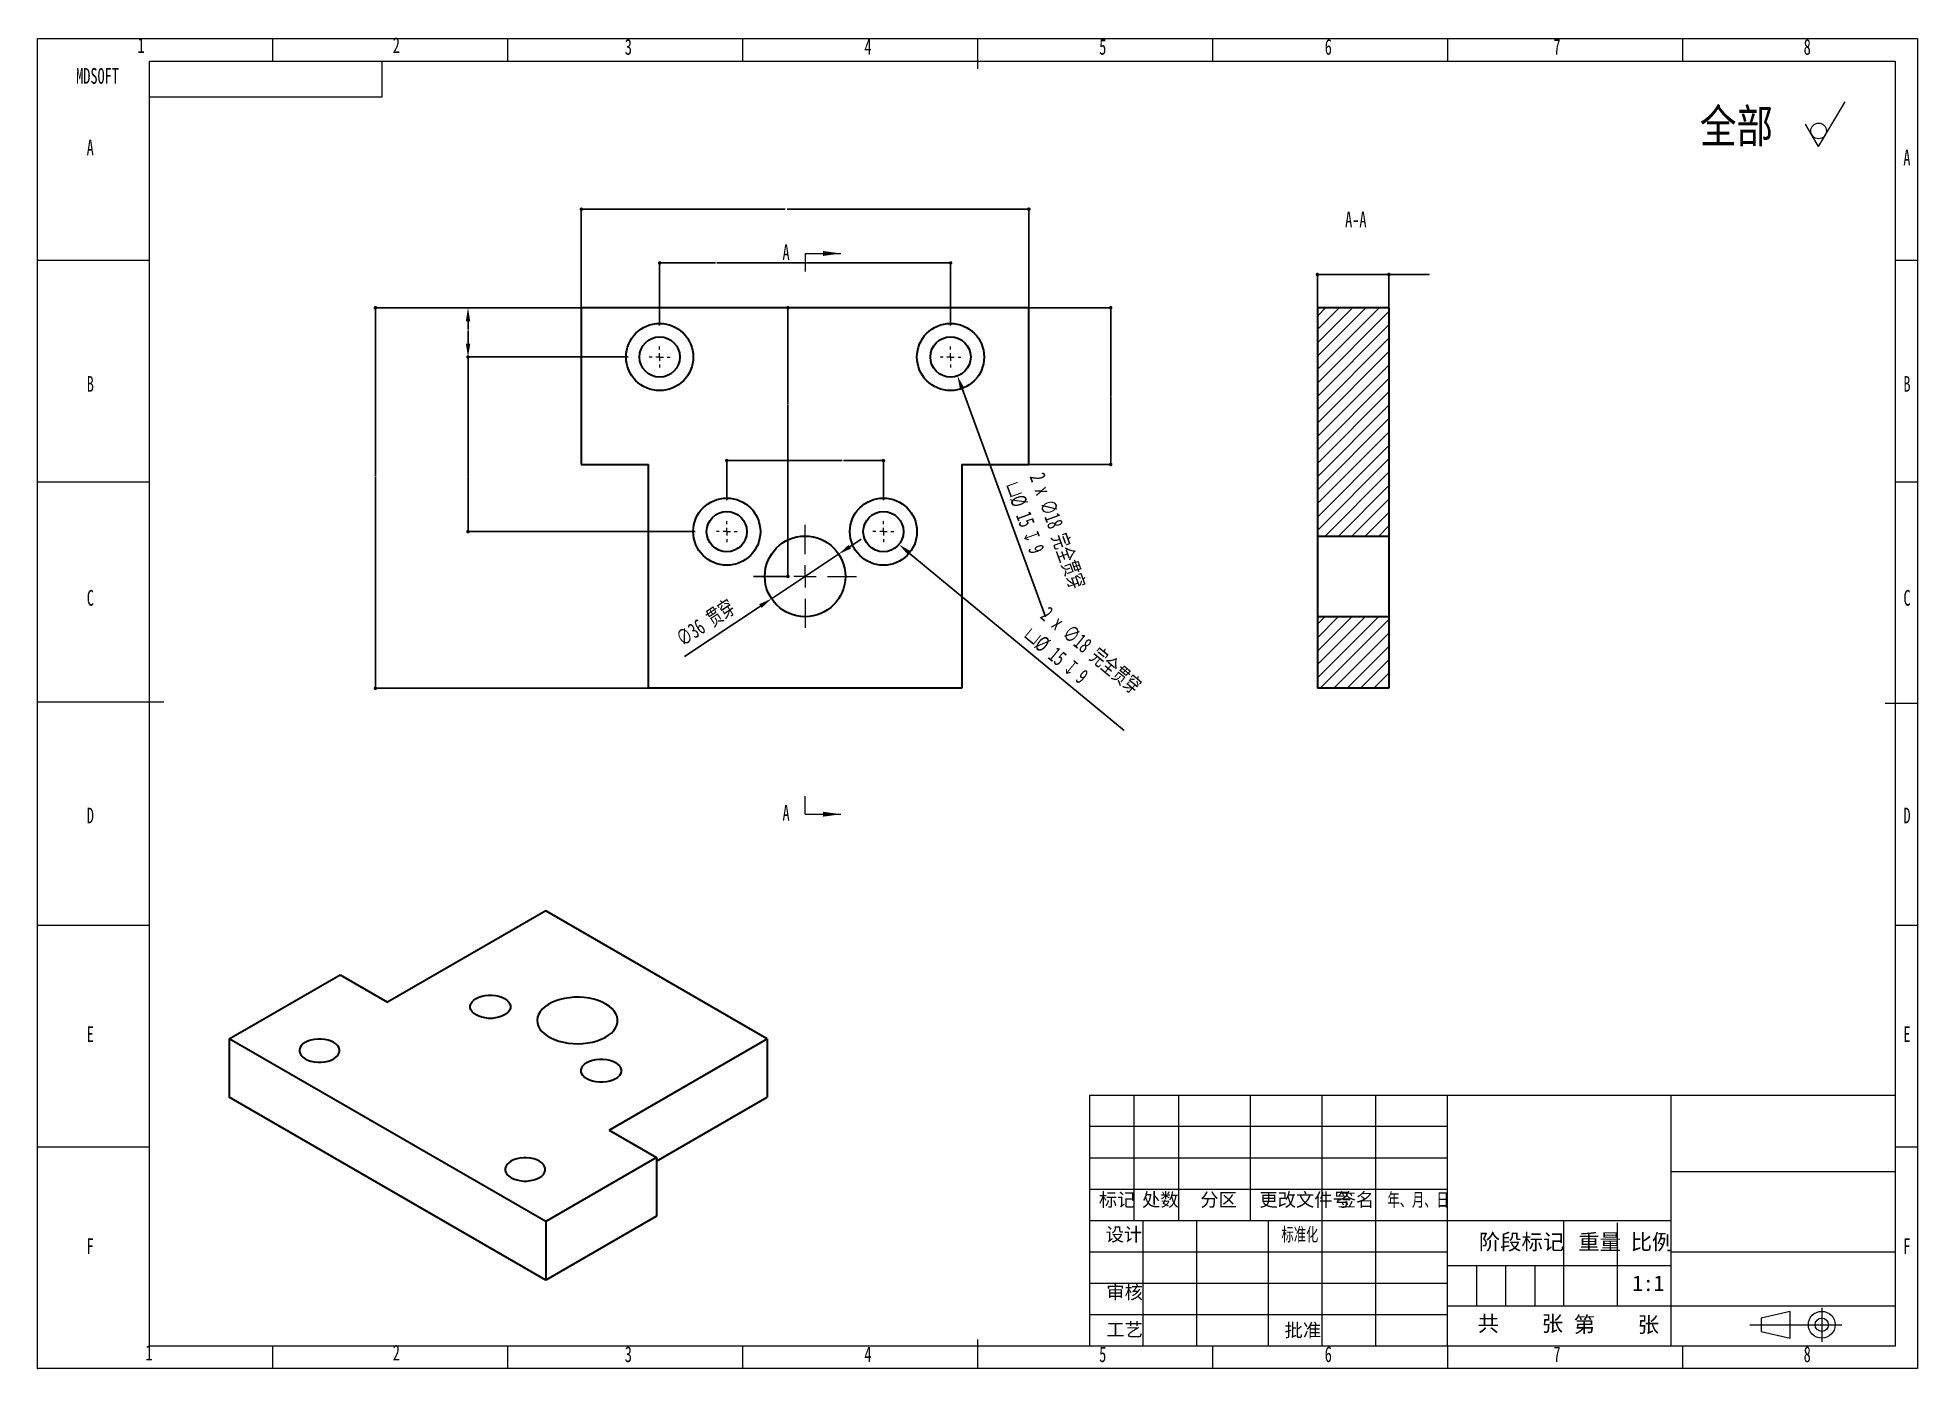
# Model space of a CAD drawing. Header units: millimetres. Extents: x -4 to 1692, y -357 to 300.
# Drawn here: x 1271.8 to 1691.8, y 2.5 to 299.7 of the extents above; entities that cross this region are included whole.
import ezdxf

# ---------------------------------------------------------------- set-up
doc = ezdxf.new("R2010")
doc.units = ezdxf.units.MM
doc.header["$PDSIZE"] = -1
doc.layers.add('图形符号', color=7, linetype='Continuous', lineweight=15)
doc.styles.add('SLDTEXTSTYLE1', font='', dxfattribs={"width": 0.67})
doc.styles.add('SLDTEXTSTYLE2', font='', dxfattribs={"width": 0.8, "bigfont": 'bigfont'})
doc.styles.add('SLDTEXTSTYLE3', font='', dxfattribs={"width": 0.67})
doc.styles.add('SLDTEXTSTYLE4', font='', dxfattribs={"bigfont": 'bigfont'})
doc.styles.add('SLDTEXTSTYLE5', font='')
doc.styles.get("Standard").update_dxf_attribs({"font": ''})
doc.styles.get('SLDTEXTSTYLE1').set_extended_font_data('仿宋_GB2312')
doc.styles.get('SLDTEXTSTYLE2').set_extended_font_data('仿宋_GB2312')
doc.styles.get('SLDTEXTSTYLE3').set_extended_font_data('仿宋_GB2312')
doc.styles.get('SLDTEXTSTYLE4').set_extended_font_data('仿宋_GB2312')
doc.styles.get('SLDTEXTSTYLE5').set_extended_font_data('仿宋_GB2312')
doc.styles.get('Standard').set_extended_font_data('仿宋_GB2312')
doc.dimstyles.new('SLDDIMSTYLE0', dxfattribs={"dimtxt": 0.18, "dimasz": 0.8, "dimexe": 0, "dimexo": 0.0625, "dimgap": 0, "dimtad": 0, "dimtih": 1, "dimtoh": 1, "dimdec": 0, "dimrnd": 1e-09, "dimzin": 0, "dimdsep": 46, "dimtxsty": 'Standard', "dimblk1": 'DOT', "dimblk2": 'DOT', "dimsah": 1, "dimcen": 0.09, "dimadec": 0, "dimazin": 0, "dimtfac": 0.8, "dimtdec": 0, "dimtofl": 0, "dimtmove": 0, "dimatfit": 3, "dimldrblk": 'DOT', "dimfxl": 1, "dimfrac": 2, "dimtolj": 1, "dimtzin": 0, "dimarcsym": 0})
doc.dimstyles.new('SLDDIMSTYLE1', dxfattribs={"dimtxt": 0.18, "dimasz": 3, "dimexe": 0, "dimexo": 0.0625, "dimgap": 0, "dimtad": 0, "dimtih": 1, "dimtoh": 1, "dimdec": 0, "dimrnd": 1e-09, "dimzin": 0, "dimdsep": 46, "dimtxsty": 'Standard', "dimsah": 1, "dimcen": 0.09, "dimadec": 0, "dimazin": 0, "dimtfac": 3, "dimtdec": 0, "dimtofl": 0, "dimtmove": 0, "dimatfit": 3, "dimfxl": 1, "dimfrac": 2, "dimtolj": 1, "dimtzin": 0, "dimarcsym": 0})
doc.dimstyles.new('SLDDIMSTYLE2', dxfattribs={"dimtxt": 3.5, "dimasz": 3, "dimexe": 0, "dimexo": 0.0625, "dimgap": 0.875, "dimtad": 2, "dimlfac": 2, "dimrnd": 1e-09, "dimzin": 12, "dimdsep": 46, "dimtxsty": 'SLDTEXTSTYLE1', "dimsah": 1, "dimcen": 0.09, "dimadec": 0, "dimazin": 3, "dimtfac": 1, "dimtdec": 3, "dimtofl": 0, "dimtmove": 0, "dimatfit": 3, "dimfxl": 1, "dimfrac": 2, "dimtolj": 1, "dimtzin": 12, "dimarcsym": 0})
doc.dimstyles.new('SLDDIMSTYLE3', dxfattribs={"dimtxt": 3.5, "dimasz": 3, "dimexe": 0, "dimexo": 0.0625, "dimgap": 0.875, "dimtad": 2, "dimlfac": 2, "dimrnd": 1e-09, "dimzin": 12, "dimdsep": 46, "dimtxsty": 'SLDTEXTSTYLE1', "dimsah": 1, "dimcen": 0.09, "dimadec": 0, "dimazin": 3, "dimtfac": 1, "dimtdec": 3, "dimtmove": 0, "dimatfit": 0, "dimfxl": 1, "dimfrac": 2, "dimtolj": 1, "dimtzin": 12, "dimarcsym": 0})
pattern_1 = [(45, (1271.7797, 2.5101), (-1.496709, 1.496709), [])]

msp = doc.modelspace()

# ---------------------------------------------------------------- texts
at = {"color": 7, "linetype": 'Continuous', "lineweight": 0}
for s, insert, char_height, attachment_point, style in [('1', (1294.1094889, 299.7725675), 3.5, 1, 'SLDTEXTSTYLE3'), ('2', (1351.1296696, 299.7725675), 3.5, 1, 'SLDTEXTSTYLE3'), ('3', (1402.9756459, 299.4155675), 3.5, 1, 'SLDTEXTSTYLE3'), ('4', (1456.5066341, 299.4197923), 3.5, 1, 'SLDTEXTSTYLE3'), ('5', (1508.9690749, 299.4155675), 3.5, 1, 'SLDTEXTSTYLE3'), ('6', (1559.3573544, 299.4197923), 3.5, 1, 'SLDTEXTSTYLE3'), ('7', (1610.4582303, 299.4197923), 3.5, 1, 'SLDTEXTSTYLE3'), ('8', (1666.3680654, 299.4113426), 3.5, 1, 'SLDTEXTSTYLE3'), ('MDSOFT', (1280.3903599, 292.9299575), 3.5, 1, 'SLDTEXTSTYLE3'), ('全部', (1643.1630897, 283.7203546), 7.5, 1, 'SLDTEXTSTYLE2'), ('A', (1282.7422417, 276.9555041), 3.5, 1, 'SLDTEXTSTYLE3'), ('A', (1688.6347938, 274.6832834), 3.5, 1, 'SLDTEXTSTYLE3'), ('A-A', (1566.3067961, 260.884939), 3.5, 2, 'SLDTEXTSTYLE3'), ('B', (1282.7591411, 224.1329284), 3.5, 1, 'SLDTEXTSTYLE3'), ('B', (1688.6516932, 224.1329284), 3.5, 1, 'SLDTEXTSTYLE3'), ('C', (1282.7675908, 176.3583012), 3.5, 1, 'SLDTEXTSTYLE3'), ('C', (1688.6601429, 176.3583012), 3.5, 1, 'SLDTEXTSTYLE3'), ('D', (1282.7675908, 127.740816), 3.5, 1, 'SLDTEXTSTYLE3'), ('D', (1688.6601429, 127.740816), 3.5, 1, 'SLDTEXTSTYLE3'), ('E', (1282.763366, 78.8909639), 3.5, 1, 'SLDTEXTSTYLE3'), ('E', (1688.6559181, 78.8909639), 3.5, 1, 'SLDTEXTSTYLE3'), ('标记', (1508.9040907, 41.6801304), 3, 1, 'SLDTEXTSTYLE4'), ('处数', (1518.5582937, 41.6801304), 3, 1, 'SLDTEXTSTYLE4'), ('分区', (1531.5549668, 41.6801304), 3, 1, 'SLDTEXTSTYLE4'), (' 更改文件号', (1542.7117159, 41.6801304), 3, 1, 'SLDTEXTSTYLE4'), ('签名', (1562.2379695, 41.6801304), 3, 1, 'SLDTEXTSTYLE4'), ('年、月、日', (1573.3780679, 41.6801304), 3, 1, 'SLDTEXTSTYLE1'), ('设计', (1510.4054635, 33.9315457), 3, 1, 'SLDTEXTSTYLE4'), ('标准化', (1549.6978092, 33.9315457), 3, 1, 'SLDTEXTSTYLE1'), ('F', (1282.7506914, 31.5514397), 3.5, 1, 'SLDTEXTSTYLE3'), ('阶段标记', (1593.7831099, 32.5060782), 3.5, 1, 'SLDTEXTSTYLE4'), ('重量', (1616.0122258, 32.5060782), 3.5, 1, 'SLDTEXTSTYLE4'), ('比例', (1627.7184615, 32.5060782), 3.5, 1, 'SLDTEXTSTYLE4'), ('F', (1688.6432435, 31.5514397), 3.5, 1, 'SLDTEXTSTYLE3'), ('审核', (1510.5554632, 21.0136755), 3, 1, 'SLDTEXTSTYLE4'), ('1:1', (1631.6448529, 23.2719269), 3.5, 2, 'SLDTEXTSTYLE5'), ('工艺', (1510.5679632, 12.6847168), 3, 1, 'SLDTEXTSTYLE4'), ('批准', (1550.3736425, 12.5361072), 3, 1, 'SLDTEXTSTYLE4'), ('共    张', (1593.5428683, 14.2868893), 3.5, 1, 'SLDTEXTSTYLE4'), ('第    张', (1614.9886614, 14.0567146), 3.5, 1, 'SLDTEXTSTYLE4'), ('1', (1295.8679003, 7.7725675), 3.5, 1, 'SLDTEXTSTYLE3'), ('2', (1351.1296696, 7.7725675), 3.5, 1, 'SLDTEXTSTYLE3'), ('3', (1402.9756459, 7.4155675), 3.5, 1, 'SLDTEXTSTYLE3'), ('4', (1456.5066341, 7.4155675), 3.5, 1, 'SLDTEXTSTYLE3'), ('5', (1508.9690749, 7.4155675), 3.5, 1, 'SLDTEXTSTYLE3'), ('6', (1559.3573544, 7.4197923), 3.5, 1, 'SLDTEXTSTYLE3'), ('7', (1610.4582303, 7.4197923), 3.5, 1, 'SLDTEXTSTYLE3'), ('8', (1666.3680654, 7.4197923), 3.5, 1, 'SLDTEXTSTYLE3')]:
    msp.add_mtext(s, dxfattribs=dict(at, insert=insert, char_height=char_height, attachment_point=attachment_point, style=style))
at = {"color": 7, "linetype": 'Continuous', "char_height": 3.5, "attachment_point": 1, "style": 'SLDTEXTSTYLE3'}
for insert in [(1438.2136673, 253.553631), (1438.2136673, 128.3136)]:
    msp.add_mtext('A', dxfattribs=dict(at, insert=insert))

# ---------------------------------------------------------------- blocks, each defined once
blk = doc.blocks.new('SW_SFSYMBOL_0')
at = {"color": 0, "linetype": 'Continuous', "lineweight": 0}
for q in [(5.8989, 6.4995), (-2.94945, 1.49975)]:
    blk.add_line((0, -3.5), q, dxfattribs=at)
blk.add_circle((0, 0), 1.75, dxfattribs=at)
blk = doc.blocks.new('_DOT')
at = {"color": 0, "linetype": 'ByBlock', "lineweight": -2}
blk.add_line((-0.5, 0), (-1, 0), dxfattribs=at)
at = {"color": 0, "linetype": 'ByBlock', "const_width": 0.5}
blk.add_lwpolyline([(-0.25, 0, 1), (0.25, 0, 1)], format="xyb", close=True, dxfattribs=at)
blk = doc.blocks.new('*D51')
at = {"color": 0, "linetype": 'Continuous', "lineweight": -2, "transparency": 16777216}
for p, q in [((1393.26, 239.46), (1393.26, 261.4)), ((1394.06, 261.4), (1438.84, 261.4)), ((1492.46, 261.4), (1439.26, 261.4)), ((1493.26, 239.46), (1493.26, 261.4))]:
    blk.add_line(p, q, dxfattribs=at)
at = {"layer": 'Defpoints', "color": 0, "linetype": 'Continuous', "transparency": 16777216}
for p in [(1493.26, 261.4), (1393.26, 239.4), (1493.26, 239.4)]:
    blk.add_point(p, dxfattribs=at)
at = {"color": 0, "linetype": 'Continuous', "lineweight": -2, "transparency": 16777216, "xscale": 0.8, "yscale": 0.8, "zscale": 0.8, "rotation": 180}
blk.add_blockref('_DOT', (1393.26, 261.4), dxfattribs=at)
at = {"color": 0, "linetype": 'Continuous', "lineweight": -2, "transparency": 16777216, "xscale": 0.8, "yscale": 0.8, "zscale": 0.8}
blk.add_blockref('_DOT', (1493.26, 261.4), dxfattribs=at)
at = {"color": 0, "linetype": 'Continuous', "lineweight": 0, "transparency": 16777216, "insert": (1439.05, 261.49), "char_height": 0.18, "attachment_point": 2}
blk.add_mtext('\\A1;100', dxfattribs=at)
blk = doc.blocks.new('*D52')
at = {"color": 0, "linetype": 'Continuous', "lineweight": -2, "transparency": 16777216}
for p, q in [((1410.76, 235.46), (1410.76, 249.4)), ((1411.56, 249.4), (1423.23, 249.4)), ((1474.96, 249.4), (1423.52, 249.4)), ((1475.76, 235.46), (1475.76, 249.4))]:
    blk.add_line(p, q, dxfattribs=at)
at = {"layer": 'Defpoints', "color": 0, "linetype": 'Continuous', "transparency": 16777216}
for p in [(1475.76, 249.4), (1410.76, 235.4), (1475.76, 235.4)]:
    blk.add_point(p, dxfattribs=at)
at = {"color": 0, "linetype": 'Continuous', "lineweight": -2, "transparency": 16777216, "xscale": 0.8, "yscale": 0.8, "zscale": 0.8, "rotation": 180}
blk.add_blockref('_DOT', (1410.76, 249.4), dxfattribs=at)
at = {"color": 0, "linetype": 'Continuous', "lineweight": -2, "transparency": 16777216, "xscale": 0.8, "yscale": 0.8, "zscale": 0.8}
blk.add_blockref('_DOT', (1475.76, 249.4), dxfattribs=at)
at = {"color": 0, "linetype": 'Continuous', "lineweight": 0, "transparency": 16777216, "insert": (1423.37, 249.49), "char_height": 0.18, "attachment_point": 2}
blk.add_mtext('\\A1;65', dxfattribs=at)
blk = doc.blocks.new('*D53')
at = {"color": 0, "linetype": 'Continuous', "lineweight": -2, "transparency": 16777216}
for p, q in [((1393.2, 239.4), (1367.95, 239.4)), ((1367.95, 236.4), (1367.95, 234.53)), ((1367.95, 231.4), (1367.95, 234.35)), ((1403.7, 228.4), (1367.95, 228.4))]:
    blk.add_line(p, q, dxfattribs=at)
at = {"color": 0, "linetype": 'Continuous', "transparency": 16777216}
for points in [[(1367.45, 236.4), (1368.45, 236.4), (1367.95, 239.4)], [(1367.45, 231.4), (1368.45, 231.4), (1367.95, 228.4)]]:
    blk.add_solid(points, dxfattribs=at)
at = {"layer": 'Defpoints', "color": 0, "linetype": 'Continuous', "transparency": 16777216}
for p in [(1367.95, 239.4), (1393.26, 239.4), (1403.76, 228.4)]:
    blk.add_point(p, dxfattribs=at)
at = {"color": 0, "linetype": 'Continuous', "lineweight": 0, "transparency": 16777216, "insert": (1367.95, 234.53), "char_height": 0.18, "attachment_point": 2}
blk.add_mtext('\\A1;11', dxfattribs=at)
blk = doc.blocks.new('*D54')
at = {"color": 0, "linetype": 'Continuous', "lineweight": -2, "transparency": 16777216}
for p, q in [((1403.7, 228.4), (1367.95, 228.4)), ((1367.95, 227.6), (1367.95, 201.78)), ((1367.95, 190.2), (1367.95, 201.6)), ((1418.7, 189.4), (1367.95, 189.4))]:
    blk.add_line(p, q, dxfattribs=at)
at = {"layer": 'Defpoints', "color": 0, "linetype": 'Continuous', "transparency": 16777216}
for p in [(1403.76, 228.4), (1367.95, 189.4), (1418.76, 189.4)]:
    blk.add_point(p, dxfattribs=at)
at = {"color": 0, "linetype": 'Continuous', "lineweight": -2, "transparency": 16777216, "xscale": 0.8, "yscale": 0.8, "zscale": 0.8}
for p, rotation in [((1367.95, 228.4), 90), ((1367.95, 189.4), 270)]:
    blk.add_blockref('_DOT', p, dxfattribs=dict(at, rotation=rotation))
at = {"color": 0, "linetype": 'Continuous', "lineweight": 0, "transparency": 16777216, "insert": (1367.95, 201.78), "char_height": 0.18, "attachment_point": 2}
blk.add_mtext('\\A1;39', dxfattribs=at)
blk = doc.blocks.new('*D55')
at = {"color": 0, "linetype": 'Continuous', "lineweight": -2, "transparency": 16777216}
for p, q in [((1493.32, 239.4), (1511.54, 239.4)), ((1511.54, 238.6), (1511.54, 219.65)), ((1511.54, 205.2), (1511.54, 219.47)), ((1493.32, 204.4), (1511.54, 204.4))]:
    blk.add_line(p, q, dxfattribs=at)
at = {"layer": 'Defpoints', "color": 0, "linetype": 'Continuous', "transparency": 16777216}
for p in [(1493.26, 239.4), (1511.54, 239.4), (1493.26, 204.4)]:
    blk.add_point(p, dxfattribs=at)
at = {"color": 0, "linetype": 'Continuous', "lineweight": -2, "transparency": 16777216, "xscale": 0.8, "yscale": 0.8, "zscale": 0.8}
for p, rotation in [((1511.54, 239.4), 90), ((1511.54, 204.4), 270)]:
    blk.add_blockref('_DOT', p, dxfattribs=dict(at, rotation=rotation))
at = {"color": 0, "linetype": 'Continuous', "lineweight": 0, "transparency": 16777216, "insert": (1511.54, 219.65), "char_height": 0.18, "attachment_point": 2}
blk.add_mtext('\\A1;35', dxfattribs=at)
blk = doc.blocks.new('*D56')
at = {"color": 0, "linetype": 'Continuous', "lineweight": -2, "transparency": 16777216}
for p, q in [((1393.32, 239.4), (1439.4, 239.4)), ((1439.4, 238.6), (1439.4, 217.81)), ((1439.4, 180.2), (1439.4, 217.63)), ((1431.82, 179.4), (1439.4, 179.4))]:
    blk.add_line(p, q, dxfattribs=at)
at = {"layer": 'Defpoints', "color": 0, "linetype": 'Continuous', "transparency": 16777216}
for p in [(1393.26, 239.4), (1439.4, 239.4), (1431.76, 179.4)]:
    blk.add_point(p, dxfattribs=at)
at = {"color": 0, "linetype": 'Continuous', "lineweight": -2, "transparency": 16777216, "xscale": 0.8, "yscale": 0.8, "zscale": 0.8}
for p, rotation in [((1439.4, 239.4), 90), ((1439.4, 179.4), 270)]:
    blk.add_blockref('_DOT', p, dxfattribs=dict(at, rotation=rotation))
at = {"color": 0, "linetype": 'Continuous', "lineweight": 0, "transparency": 16777216, "insert": (1439.4, 217.81), "char_height": 0.18, "attachment_point": 2}
blk.add_mtext('\\A1;60', dxfattribs=at)
blk = doc.blocks.new('*D57')
at = {"color": 0, "linetype": 'Continuous', "lineweight": -2, "transparency": 16777216}
for p, q in [((1475.67, 228.4), (1475.85, 228.4)), ((1475.76, 228.31), (1475.76, 228.49)), ((1496.97, 170.37), (1478.33, 221.35))]:
    blk.add_line(p, q, dxfattribs=at)
at = {"color": 0, "linetype": 'Continuous', "transparency": 16777216}
blk.add_solid([(1478.8, 221.53), (1477.87, 221.18), (1477.3, 224.17)], dxfattribs=at)
at = {"layer": 'Defpoints', "color": 0, "linetype": 'Continuous', "transparency": 16777216}
for p in [(1474.21, 232.62), (1477.3, 224.17)]:
    blk.add_point(p, dxfattribs=at)
at = {"color": 0, "linetype": 'Continuous', "lineweight": 0, "transparency": 16777216, "insert": (1496.67, 202.91), "char_height": 3.5, "attachment_point": 1, "rotation": 290.0784, "style": 'SLDTEXTSTYLE1'}
blk.add_mtext('\\A1;2 x ∅18 完全贯穿\\P{\\fGDT;v}%%c 15 {\\fGDT;x} 9\\P', dxfattribs=at)
blk = doc.blocks.new('*D58')
at = {"color": 0, "linetype": 'Continuous', "lineweight": -2, "transparency": 16777216}
for p, q in [((1460.67, 189.4), (1460.85, 189.4)), ((1460.76, 189.31), (1460.76, 189.49)), ((1514.52, 145.01), (1466.54, 184.62))]:
    blk.add_line(p, q, dxfattribs=at)
at = {"color": 0, "linetype": 'Continuous', "transparency": 16777216}
blk.add_solid([(1466.86, 185.01), (1466.23, 184.24), (1464.23, 186.53)], dxfattribs=at)
at = {"layer": 'Defpoints', "color": 0, "linetype": 'Continuous', "transparency": 16777216}
for p in [(1457.29, 192.26), (1464.23, 186.53)]:
    blk.add_point(p, dxfattribs=at)
at = {"color": 0, "linetype": 'Continuous', "lineweight": 0, "transparency": 16777216, "insert": (1497.8, 172.93), "char_height": 3.5, "attachment_point": 1, "rotation": 320.4566, "style": 'SLDTEXTSTYLE1'}
blk.add_mtext('\\A1;2 x ∅18 完全贯穿\\P{\\fGDT;v}%%c 15 {\\fGDT;x} 9\\P', dxfattribs=at)
blk = doc.blocks.new('*D59')
at = {"color": 0, "linetype": 'Continuous', "lineweight": -2, "transparency": 16777216}
for p, q in [((1453.26, 186.03), (1455.76, 187.69)), ((1450.76, 184.38), (1435.76, 174.42)), ((1433.26, 172.76), (1416.33, 161.52))]:
    blk.add_line(p, q, dxfattribs=at)
at = {"color": 0, "linetype": 'Continuous', "transparency": 16777216}
for points in [[(1452.98, 186.45), (1453.53, 185.62), (1450.76, 184.38)], [(1432.99, 173.18), (1433.54, 172.35), (1435.76, 174.42)]]:
    blk.add_solid(points, dxfattribs=at)
at = {"layer": 'Defpoints', "color": 0, "linetype": 'Continuous', "transparency": 16777216}
for p in [(1450.76, 184.38), (1435.76, 174.42)]:
    blk.add_point(p, dxfattribs=at)
at = {"color": 0, "linetype": 'Continuous', "lineweight": 0, "transparency": 16777216, "insert": (1414.03, 166.57), "char_height": 3.5, "attachment_point": 1, "rotation": 33.5733, "style": 'SLDTEXTSTYLE1'}
blk.add_mtext('\\A1;∅36 贯穿', dxfattribs=at)
blk = doc.blocks.new('*D60')
at = {"color": 0, "linetype": 'Continuous', "lineweight": -2, "transparency": 16777216}
for p, q in [((1425.76, 196.46), (1425.76, 205.26)), ((1426.56, 205.26), (1451.54, 205.26)), ((1459.96, 205.26), (1451.83, 205.26)), ((1460.76, 196.46), (1460.76, 205.26))]:
    blk.add_line(p, q, dxfattribs=at)
at = {"layer": 'Defpoints', "color": 0, "linetype": 'Continuous', "transparency": 16777216}
for p in [(1460.76, 205.26), (1425.76, 196.4), (1460.76, 196.4)]:
    blk.add_point(p, dxfattribs=at)
at = {"color": 0, "linetype": 'Continuous', "lineweight": -2, "transparency": 16777216, "xscale": 0.8, "yscale": 0.8, "zscale": 0.8, "rotation": 180}
blk.add_blockref('_DOT', (1425.76, 205.26), dxfattribs=at)
at = {"color": 0, "linetype": 'Continuous', "lineweight": -2, "transparency": 16777216, "xscale": 0.8, "yscale": 0.8, "zscale": 0.8}
blk.add_blockref('_DOT', (1460.76, 205.26), dxfattribs=at)
at = {"color": 0, "linetype": 'Continuous', "lineweight": 0, "transparency": 16777216, "insert": (1451.68, 205.35), "char_height": 0.18, "attachment_point": 2}
blk.add_mtext('\\A1;35', dxfattribs=at)
blk = doc.blocks.new('*D61')
at = {"color": 0, "linetype": 'Continuous', "lineweight": -2, "transparency": 16777216}
for p, q in [((1393.2, 239.4), (1347.26, 239.4)), ((1347.26, 238.6), (1347.26, 201.78)), ((1347.26, 155.2), (1347.26, 201.6)), ((1408.2, 154.4), (1347.26, 154.4))]:
    blk.add_line(p, q, dxfattribs=at)
at = {"layer": 'Defpoints', "color": 0, "linetype": 'Continuous', "transparency": 16777216}
for p in [(1393.26, 239.4), (1347.26, 154.4), (1408.26, 154.4)]:
    blk.add_point(p, dxfattribs=at)
at = {"color": 0, "linetype": 'Continuous', "lineweight": -2, "transparency": 16777216, "xscale": 0.8, "yscale": 0.8, "zscale": 0.8}
for p, rotation in [((1347.26, 239.4), 90), ((1347.26, 154.4), 270)]:
    blk.add_blockref('_DOT', p, dxfattribs=dict(at, rotation=rotation))
at = {"color": 0, "linetype": 'Continuous', "lineweight": 0, "transparency": 16777216, "insert": (1347.26, 201.78), "char_height": 0.18, "attachment_point": 2}
blk.add_mtext('\\A1;85', dxfattribs=at)
blk = doc.blocks.new('SW_CENTERMARKSYMBOL_0')
at = {"color": 0, "linetype": 'Continuous', "lineweight": 0}
for p, q in [((-1.67, 0), (-2.33, 0)), ((0, 0), (-0.83, 0)), ((0, 1.67), (0, 2.33)), ((0, 0), (0, 0.83)), ((0, 0), (0, -0.83)), ((0, 0), (0.83, 0)), ((1.67, 0), (2.33, 0)), ((0, -1.67), (0, -2.33))]:
    blk.add_line(p, q, dxfattribs=at)
blk = doc.blocks.new('SW_CENTERMARKSYMBOL_1')
at = {"color": 0, "linetype": 'Continuous', "lineweight": 0}
for p, q in [((-1.67, 0), (-2.33, 0)), ((0, 0), (-0.83, 0)), ((0, 1.67), (0, 2.33)), ((0, 0), (0, 0.83)), ((0, 0), (0, -0.83)), ((0, 0), (0.83, 0)), ((1.67, 0), (2.33, 0)), ((0, -1.67), (0, -2.33))]:
    blk.add_line(p, q, dxfattribs=at)
blk = doc.blocks.new('SW_CENTERMARKSYMBOL_2')
at = {"color": 0, "linetype": 'Continuous', "lineweight": 0}
for p, q in [((-1.67, 0), (-2.33, 0)), ((0, 0), (-0.83, 0)), ((0, 1.67), (0, 2.33)), ((0, 0), (0, 0.83)), ((0, 0), (0, -0.83)), ((0, 0), (0.83, 0)), ((1.67, 0), (2.33, 0)), ((0, -1.67), (0, -2.33))]:
    blk.add_line(p, q, dxfattribs=at)
blk = doc.blocks.new('SW_CENTERMARKSYMBOL_3')
at = {"color": 0, "linetype": 'Continuous', "lineweight": 0}
for p, q in [((-1.67, 0), (-2.33, 0)), ((0, 0), (-0.83, 0)), ((0, 1.67), (0, 2.33)), ((0, 0), (0, 0.83)), ((0, 0), (0, -0.83)), ((0, 0), (0.83, 0)), ((1.67, 0), (2.33, 0)), ((0, -1.67), (0, -2.33))]:
    blk.add_line(p, q, dxfattribs=at)
blk = doc.blocks.new('SW_CENTERMARKSYMBOL_4')
at = {"color": 0, "linetype": 'Continuous', "lineweight": 0}
for p, q in [((0, 5), (0, 11.5)), ((-5, 0), (-11.5, 0)), ((0, 0), (-2.5, 0)), ((0, 0), (0, 2.5)), ((0, 0), (0, -2.5)), ((0, 0), (2.5, 0)), ((5, 0), (11.5, 0)), ((0, -5), (0, -11.5))]:
    blk.add_line(p, q, dxfattribs=at)
blk = doc.blocks.new('*D62')
at = {"color": 0, "linetype": 'Continuous', "lineweight": -2, "transparency": 16777216}
for p, q in [((1557.71, 239.46), (1557.71, 246.82)), ((1558.51, 246.82), (1572.91, 246.82)), ((1573.71, 239.46), (1573.71, 246.82)), ((1573.71, 246.82), (1582.69, 246.82))]:
    blk.add_line(p, q, dxfattribs=at)
at = {"layer": 'Defpoints', "color": 0, "linetype": 'Continuous', "transparency": 16777216}
for p in [(1557.71, 246.82), (1557.71, 239.4), (1573.71, 239.4)]:
    blk.add_point(p, dxfattribs=at)
at = {"color": 0, "linetype": 'Continuous', "lineweight": -2, "transparency": 16777216, "xscale": 0.8, "yscale": 0.8, "zscale": 0.8, "rotation": 180}
blk.add_blockref('_DOT', (1557.71, 246.82), dxfattribs=at)
at = {"color": 0, "linetype": 'Continuous', "lineweight": -2, "transparency": 16777216, "xscale": 0.8, "yscale": 0.8, "zscale": 0.8}
blk.add_blockref('_DOT', (1573.71, 246.82), dxfattribs=at)
at = {"color": 0, "linetype": 'Continuous', "lineweight": 0, "transparency": 16777216, "insert": (1582.81, 246.91), "char_height": 0.18, "attachment_point": 2}
blk.add_mtext('\\A1;16', dxfattribs=at)

# ---------------------------------------------------------------- dimensions: what is measured, and where the dimension line sits
at = {"color": 7, "linetype": 'Continuous', "lineweight": 0}
for base, p1, p2, picture, middle in [((1493.2598356, 261.3981992), (1393.2598356, 239.3981992), (1493.2598356, 239.3981992), '*D51', (1439.0504997, 261.3981992)), ((1475.7598356, 249.3981992), (1410.7598356, 235.3981992), (1475.7598356, 235.3981992), '*D52', (1423.3721039, 249.3981992)), ((1557.7103376, 246.8207755), (1573.7103376, 239.3981992), (1557.7103376, 239.3981992), '*D62', (1582.8138659, 246.8207755)), ((1460.7598356, 205.260585), (1425.7598356, 196.3981992), (1460.7598356, 196.3981992), '*D60', (1451.6849692, 205.260585))]:
    dim = msp.add_linear_dim(base=base, p1=p1, p2=p2, dimstyle='SLDDIMSTYLE0', dxfattribs=at)
    dim.commit()
    dim.dimension.update_dxf_attribs({"geometry": picture, "text_midpoint": middle, "dimtype": 160})
for base, p1, p2, dimstyle, picture, middle in [((1347.2598106, 154.3981992), (1393.2598356, 239.3981992), (1408.2598356, 154.3981992), 'SLDDIMSTYLE0', '*D61', (1347.2598106, 201.6933204)), ((1439.4021641, 239.3981992), (1431.7598356, 179.3981992), (1393.2598356, 239.3981992), 'SLDDIMSTYLE0', '*D56', (1439.4021641, 217.7233806)), ((1511.5374346, 239.3981992), (1493.2598356, 204.3981992), (1493.2598356, 239.3981992), 'SLDDIMSTYLE0', '*D55', (1511.5374346, 219.5553874)), ((1367.9538961, 239.3981992), (1403.7598356, 228.3981992), (1393.2598356, 239.3981992), 'SLDDIMSTYLE1', '*D53', (1367.9538961, 234.4404433)), ((1367.9538961, 189.3981992), (1403.7598356, 228.3981992), (1418.7598356, 189.3981992), 'SLDDIMSTYLE0', '*D54', (1367.9538961, 201.6933204))]:
    dim = msp.add_linear_dim(base=base, p1=p1, p2=p2, angle=90, dimstyle=dimstyle, dxfattribs=at)
    dim.commit()
    dim.dimension.update_dxf_attribs({"geometry": picture, "text_midpoint": middle, "dimtype": 160})
for p1, p2, text, dimstyle, picture, middle in [((1474.2149627, 232.6247069), (1477.3047086, 224.1716915), '2 x <> 完全贯穿\\P{\\fGDT;v}%%c 15 {\\fGDT;x} 9\\P', 'SLDDIMSTYLE2', '*D57', (1491.5569785, 185.1799226)), ((1457.2896919, 192.2631778), (1464.2299793, 186.5332206), '2 x <> 完全贯穿\\P{\\fGDT;v}%%c 15 {\\fGDT;x} 9\\P', 'SLDDIMSTYLE2', '*D58', (1502.3577935, 155.0545896)), ((1450.7584488, 184.3752265), (1435.7612224, 174.4211719), '<> 贯穿', 'SLDDIMSTYLE3', '*D59', (1423.3721039, 166.1981873))]:
    dim = msp.add_diameter_dim_2p(p1=p1, p2=p2, text=text, dimstyle=dimstyle, dxfattribs=at)
    dim.commit()
    dim.dimension.update_dxf_attribs({"geometry": picture, "text_midpoint": middle, "dimtype": 163})

# ---------------------------------------------------------------- hatches: boundary and pattern name
at = {"linetype": 'Continuous', "lineweight": 0}
h = msp.add_hatch(dxfattribs=at)
h.set_pattern_fill('ANSI31', scale=0.666667, style=0)
h.set_pattern_definition(pattern_1)
h.paths.add_polyline_path([(1557.7103376, 239.3981992), (1557.7103376, 188.3981992), (1573.7103376, 188.3981992), (1573.7103376, 239.3981992)], flags=0)
h = msp.add_hatch(dxfattribs=at)
h.set_pattern_fill('ANSI31', scale=0.666667, style=0)
h.set_pattern_definition(pattern_1)
h.paths.add_polyline_path([(1557.7103376, 154.3981992), (1573.7103376, 154.3981992), (1573.7103376, 170.3981992), (1557.7103376, 170.3981992)], flags=0)

# ---------------------------------------------------------------- linework, layer by layer
at = {"color": 7, "linetype": 'Continuous', "lineweight": 0}
for p, q in [((1271.7796991, 2.5101263), (1271.7796991, 299.5101263)), ((1271.7796991, 299.5101263), (1691.7796991, 299.5101263)), ((1324.2796991, 299.5101263), (1324.2796991, 294.5101263)), ((1376.7796991, 299.5101263), (1376.7796991, 294.5101263)), ((1429.2796991, 299.5101263), (1429.2796991, 294.5101263)), ((1534.2796991, 299.5101263), (1534.2796991, 294.5101263)), ((1586.7796991, 299.5101263), (1586.7796991, 294.5101263)), ((1639.2796991, 299.5101263), (1639.2796991, 294.5101263)), ((1691.7796991, 299.5101263), (1691.7796991, 2.5101263)), ((1271.7796991, 250.0101263), (1296.7796991, 250.0101263)), ((1443.2598356, 251.5182022), (1443.2598356, 247.5182022)), ((1443.2598356, 251.5182022), (1451.2598356, 251.5182022)), ((1686.7796995, 250.0101263), (1691.7796991, 250.0101263)), ((1271.7796991, 200.5101263), (1296.7796991, 200.5101263)), ((1686.7796995, 200.5101263), (1691.7796991, 200.5101263)), ((1271.7796991, 151.4094738), (1299.9976936, 151.4094738)), ((1443.2598356, 126.2781712), (1443.2598356, 130.2781712)), ((1443.2598356, 126.2781712), (1451.2598356, 126.2781712)), ((1271.7796991, 101.5101263), (1296.7796991, 101.5101263)), ((1686.7796995, 101.5101263), (1691.7796991, 101.5101263)), ((1586.7796987, 56.5101422), (1506.7796973, 56.5101436)), ((1271.7796991, 52.0101263), (1296.7796991, 52.0101263)), ((1686.7796995, 52.0101263), (1691.7796991, 52.0101263)), ((1506.7796977, 49.5101436), (1586.7796987, 49.5101422)), ((1506.7796982, 28.5101436), (1586.7796987, 28.5101502)), ((1593.2796987, 25.5101422), (1593.2796987, 16.5101422)), ((1599.7796987, 25.5101422), (1599.7796987, 16.5101422)), ((1606.2796987, 25.5101422), (1606.2796987, 16.5101422)), ((1506.7796996, 21.5101436), (1586.7796987, 21.5101502)), ((1586.7796987, 23.6055062), (1586.7796987, 23.7618594)), ((1612.7796987, 23.6055063), (1612.7796987, 23.7618595)), ((1506.7797001, 14.5101436), (1586.7796987, 14.5101502)), ((1636.7796991, 16.5101263), (1686.7796995, 16.5101263)), ((1324.2796991, 7.5101263), (1324.2796991, 2.5101263)), ((1324.2796991, 7.5101263), (1324.2796991, 2.5101263)), ((1376.7796991, 7.5101263), (1376.7796991, 2.5101263)), ((1376.7796991, 7.5101263), (1376.7796991, 2.5101263)), ((1429.2796991, 7.5101263), (1429.2796991, 2.5101263)), ((1429.2796991, 7.5101263), (1429.2796991, 2.5101263)), ((1534.2796991, 7.5101263), (1534.2796991, 2.5101263)), ((1534.2796991, 7.5101263), (1534.2796991, 2.5101263)), ((1586.7796991, 7.5101263), (1586.7796991, 2.5101263)), ((1586.7796991, 7.5101263), (1586.7796991, 2.5101263)), ((1639.2796991, 7.5101263), (1639.2796991, 2.5101263)), ((1639.2796991, 7.5101263), (1639.2796991, 2.5101263)), ((1691.7796991, 2.5101263), (1271.7796991, 2.5101263))]:
    msp.add_line(p, q, dxfattribs=at)
at = {"color": 7, "linetype": 'Continuous', "lineweight": 15}
for p, q in [((1481.7796991, 299.5101263), (1481.7796991, 292.7549766)), ((1296.7796991, 7.5101263), (1296.7796991, 294.5101263)), ((1296.7796991, 294.5101263), (1686.7796995, 294.5101263)), ((1348.7796991, 286.5101263), (1348.7796991, 294.5101263)), ((1686.7796995, 294.5101263), (1686.7796995, 7.5101263)), ((1296.7796991, 286.5101263), (1348.7796991, 286.5101263)), ((1691.7796991, 151.0101263), (1684.57964, 151.0101263)), ((1506.7796987, 63.5101436), (1686.7796987, 63.5101405)), ((1506.7796987, 63.5101436), (1506.7796987, 7.5101436)), ((1516.7796987, 35.5101266), (1516.7796987, 63.5101434)), ((1526.7796987, 35.5101264), (1526.7796987, 63.5101433)), ((1542.7796987, 35.5101263), (1542.7796987, 63.510143)), ((1558.7796987, 7.5101506), (1558.7796987, 63.5101427)), ((1570.7796987, 7.5101505), (1570.7796987, 63.5101425)), ((1586.7796987, 7.5101502), (1586.7796987, 63.5101422)), ((1636.7796991, 7.5101263), (1636.7796991, 63.5101414)), ((1636.7796975, 46.5101263), (1686.7796995, 46.5101263)), ((1506.7796987, 42.510127), (1586.7796987, 42.5101256)), ((1506.7796987, 35.510127), (1586.7796987, 35.5101256)), ((1518.7796987, 7.5101263), (1518.7796987, 35.5101428)), ((1530.7796987, 7.5101263), (1530.7796987, 35.5101428)), ((1546.7796987, 7.5101263), (1546.7796987, 35.5101263)), ((1586.7796987, 35.5101256), (1636.7796987, 35.5101256)), ((1612.7796987, 16.5101263), (1612.7796987, 35.5101256)), ((1624.7796987, 16.5101263), (1624.7796987, 35.0410827)), ((1586.7796983, 25.5101263), (1636.7796991, 25.5101263)), ((1636.7796987, 28.5101263), (1686.7796995, 28.5101263)), ((1586.7796983, 16.5101263), (1636.7796991, 16.5101263)), ((1663.33539, 15.2514957), (1656.83539, 13.7514957)), ((1656.83539, 13.7514957), (1656.83539, 10.7514957)), ((1663.33539, 9.2514957), (1663.33539, 15.2514957)), ((1481.7796991, 8.9362904), (1481.7796991, 2.5101263)), ((1656.83539, 10.7514957), (1663.33539, 9.2514957)), ((1686.7796995, 7.5101263), (1296.7796991, 7.5101263))]:
    msp.add_line(p, q, dxfattribs=at)
at = {"color": 7, "linetype": 'Continuous', "lineweight": 30}
for p, q in [((1393.2598349, 239.3981979), (1393.2598349, 204.3981996)), ((1493.2598364, 239.3981979), (1393.2598349, 239.3981979)), ((1493.2598364, 204.3981996), (1493.2598364, 239.3981979)), ((1573.710338, 239.3981979), (1557.7103372, 239.3981979)), ((1557.7103372, 239.3981979), (1557.7103372, 188.3981988)), ((1573.710338, 239.3981979), (1573.710338, 188.3981988)), ((1393.2598349, 204.3981996), (1408.2598355, 204.3981996)), ((1408.2598355, 154.3981988), (1408.2598355, 204.3981996)), ((1478.2598358, 204.3981996), (1493.2598364, 204.3981996)), ((1478.2598358, 204.3981996), (1478.2598358, 154.3981988)), ((1557.7103372, 188.3981988), (1573.710338, 188.3981988)), ((1557.7103372, 188.3981988), (1557.7103372, 170.3981996)), ((1573.710338, 188.3981988), (1573.710338, 170.3981996)), ((1573.710338, 170.3981996), (1557.7103372, 170.3981996)), ((1557.7103372, 170.3981996), (1557.7103372, 154.3981988)), ((1573.710338, 170.3981996), (1573.710338, 154.3981988)), ((1478.2598358, 154.3981988), (1408.2598355, 154.3981988)), ((1573.710338, 154.3981988), (1557.7103372, 154.3981988)), ((1385.3213665, 104.7098948), (1349.9660269, 84.2996917)), ((1434.8188414, 76.1356108), (1385.3213665, 104.7098948)), ((1314.6106886, 76.1356115), (1339.3594247, 90.4227528)), ((1339.3594247, 90.4227528), (1349.9660269, 84.2996917)), ((1385.3213678, 35.3152053), (1314.6106886, 76.1356115)), ((1314.6106886, 76.1356115), (1314.6106886, 63.0709579)), ((1399.4635018, 55.7254077), (1434.8188414, 76.1356108)), ((1434.8188414, 76.1356108), (1434.8188414, 63.0709572)), ((1385.3213678, 22.2505517), (1314.6106886, 63.0709579)), ((1410.0701039, 48.7838152), (1434.8188414, 63.0709572)), ((1399.4635018, 55.7254077), (1410.0701039, 49.6023466)), ((1410.0701039, 49.6023466), (1385.3213678, 35.3152053)), ((1410.0701039, 49.6023466), (1410.0701039, 36.537693)), ((1410.0701039, 36.537693), (1385.3213678, 22.2505517)), ((1385.3213678, 35.3152053), (1385.3213678, 22.2505517))]:
    msp.add_line(p, q, dxfattribs=at)
at = {"color": 7, "linetype": 'Continuous', "lineweight": 30, "flags": 128}
for points in [[(1376.1289781, 85.1161), (1376.6331819, 84.7692155), (1377.0253827, 84.3770572), (1377.2936638, 83.9515405), (1377.4298739, 83.5055943), (1377.4298739, 83.0527689), (1377.2936641, 82.6068229), (1377.025383, 82.1813062), (1376.6331822, 81.7891479), (1376.1289781, 81.4422636), (1375.5280918, 81.1511928), (1374.8487801, 80.9247801), (1374.1116838, 80.7699047), (1373.3391985, 80.6912723), (1372.554797, 80.6912723), (1371.7823117, 80.7699047), (1371.0452154, 80.9247801), (1370.3659037, 81.1511928), (1369.7650174, 81.4422636), (1369.2608133, 81.7891479), (1368.8686125, 82.1813062), (1368.6003307, 82.6068233), (1368.4641213, 83.0527691), (1368.464122, 83.5055941), (1368.600332, 83.9515403), (1368.8686132, 84.377057), (1369.2608133, 84.7692157), (1369.7650174, 85.1161), (1370.3659037, 85.4071708), (1371.045216, 85.6335831), (1371.7823124, 85.7884585), (1372.5547973, 85.8670907), (1373.3391982, 85.8670911), (1374.1116828, 85.7884591), (1374.8487798, 85.6335833), (1375.5280915, 85.4071706), (1376.1289781, 85.1161)], [(1398.7563949, 83.8914876), (1397.9261035, 84.3151135), (1397.0119268, 84.6766258), (1396.0277233, 84.9705446), (1394.9884126, 85.1924145), (1393.9097493, 85.338872), (1392.8080854, 85.4076967), (1391.7001201, 85.397846), (1390.6026504, 85.3094687), (1389.5323114, 85.1439044), (1388.5053292, 84.9036635), (1387.5372714, 84.5923874), (1386.6428128, 84.2147947), (1385.8355129, 83.7766093), (1385.1276093, 83.2844736), (1384.5298325, 82.7458484), (1384.0512452, 82.168898), (1383.6991017, 81.5623689), (1383.4787402, 80.9354551), (1383.3935015, 80.29766), (1383.444677, 79.6586523), (1383.6314915, 79.0281181), (1383.9511135, 78.4156165), (1384.3986967, 77.8304315), (1384.9674568, 77.2814345), (1385.648772, 76.7769474), (1386.4323144, 76.324618), (1387.3062064, 75.9313031), (1388.2572002, 75.6029649), (1389.2708801, 75.3445806), (1390.331879, 75.1600668), (1391.4241146, 75.052221), (1392.5310284, 75.022678), (1393.6358416, 75.0718853), (1394.7218058, 75.1990973), (1395.7724589, 75.4023854), (1396.7718746, 75.678668), (1397.7049019, 76.0237571), (1398.5573982, 76.4324212), (1399.3164399, 76.8984655), (1399.9705205, 77.4148254), (1400.509725, 77.9736734), (1400.9258795, 78.5665376), (1401.2126763, 79.1844311), (1401.3657669, 79.8179869), (1401.3828307, 80.4576016), (1401.2636098, 81.0935787), (1401.0099105, 81.7162777), (1400.625579, 82.316259), (1400.1164416, 82.8844276), (1399.490216, 83.4121706), (1398.7563949, 83.8914876)], [(1331.5812515, 71.6453654), (1332.1821391, 71.3542954), (1332.8614489, 71.1278831), (1333.5985459, 70.9730073), (1334.3710304, 70.8943753), (1335.155432, 70.8943745), (1335.9279179, 70.9730073), (1336.6650136, 71.1278823), (1337.344326, 71.3542961), (1337.9452123, 71.645367), (1338.4494163, 71.9922512), (1338.8416165, 72.3844084), (1339.109897, 72.8099247), (1339.2461077, 73.2558713), (1339.2461064, 73.7086967), (1339.109897, 74.1546425), (1338.8416151, 74.5801596), (1338.4494177, 74.9723183), (1337.9452123, 75.3192018), (1337.3443273, 75.6102734), (1336.6650123, 75.8366857), (1335.9279166, 75.9915607), (1335.1554307, 76.0701935), (1334.3710304, 76.0701935), (1333.5985446, 75.9915607), (1332.8614489, 75.8366857), (1332.1821391, 75.6102734), (1331.5812515, 75.3192033), (1331.0770488, 74.9723183), (1330.684846, 74.5801596), (1330.4165655, 74.1546433), (1330.2803548, 73.7086967), (1330.2803548, 73.2558721), (1330.4165655, 72.8099254), (1330.684846, 72.3844092), (1331.0770488, 71.9922505), (1331.5812515, 71.6453654)], [(1400.8777156, 70.828958), (1401.3819193, 70.4820735), (1401.7741201, 70.0899152), (1402.0424019, 69.6643981), (1402.1786113, 69.2184523), (1402.1786106, 68.7656273), (1402.0424009, 68.3196812), (1401.7741198, 67.8941646), (1401.3819196, 67.5020059), (1400.8777156, 67.1551216), (1400.2768293, 66.8640508), (1399.5975169, 66.6376385), (1398.8604205, 66.4827631), (1398.0879353, 66.4041307), (1397.3035344, 66.4041303), (1396.5310498, 66.4827623), (1395.7939528, 66.6376381), (1395.1146411, 66.8640508), (1394.5137548, 67.1551216), (1394.0095507, 67.5020059), (1393.61735, 67.8941642), (1393.3490688, 68.3196809), (1393.2128588, 68.7656271), (1393.2128588, 69.2184525), (1393.3490688, 69.6643987), (1393.61735, 70.0899154), (1394.0095507, 70.4820737), (1394.5137548, 70.828958), (1395.1146411, 71.1200288), (1395.7939528, 71.3464415), (1396.5310492, 71.5013169), (1397.3035341, 71.5799491), (1398.0879357, 71.5799491), (1398.8604209, 71.5013167), (1399.5975172, 71.3464413), (1400.2768289, 71.1200286), (1400.8777156, 70.828958)], [(1377.5431906, 45.1121028), (1378.1440782, 44.8210327), (1378.8233906, 44.5946189), (1379.5604863, 44.4397439), (1380.3329722, 44.3611111), (1381.1173724, 44.3611111), (1381.8898583, 44.4397439), (1382.626954, 44.5946189), (1383.3062664, 44.8210327), (1383.907154, 45.1121028), (1384.4113567, 45.4589878), (1384.8035569, 45.851145), (1385.0718374, 46.2766613), (1385.2080481, 46.7226079), (1385.2080481, 47.1754325), (1385.0718374, 47.6213791), (1384.8035569, 48.0468954), (1384.4113567, 48.4390556), (1383.9071514, 48.7859391), (1383.3062664, 49.0770107), (1382.626954, 49.3034215), (1381.889857, 49.4582973), (1381.1173724, 49.5369293), (1380.3329708, 49.5369301), (1379.560485, 49.4582973), (1378.8233893, 49.3034222), (1378.1440795, 49.0770099), (1377.5431932, 48.7859391), (1377.0389892, 48.4390548), (1376.6467864, 48.0468962), (1376.3785059, 47.6213799), (1376.2422952, 47.1754333), (1376.2422965, 46.7226079), (1376.3785059, 46.276662), (1376.6467877, 45.851145), (1377.0389879, 45.4589878), (1377.5431906, 45.1121028)]]:
    msp.add_lwpolyline(points, dxfattribs=at)
at = {"color": 7, "linetype": 'Continuous', "lineweight": 30}
for centre, radius in [((1410.7598356, 228.3981992), 7.5), ((1475.7598356, 228.3981992), 7.5), ((1410.7598356, 228.3981992), 4.5), ((1475.7598356, 228.3981992), 4.5), ((1425.7598356, 189.3981992), 7.5), ((1425.7598356, 189.3981992), 4.5), ((1460.7598356, 189.3981992), 7.5), ((1460.7598356, 189.3981992), 4.5), ((1443.2598356, 179.3981992), 9)]:
    msp.add_circle(centre, radius, dxfattribs=at)
at = {"color": 7, "linetype": 'Continuous', "lineweight": 0}
msp.add_point((1271.7796991, 2.5101263), dxfattribs=at)
msp.add_point((1271.7796991, 2.5101263), dxfattribs=at)
for points in [[(1451.2598356, 251.5182022), (1447.2598356, 252.0682022), (1447.2598356, 250.9682022)], [(1451.2598356, 126.2781712), (1447.2598356, 126.8281712), (1447.2598356, 125.7281712)]]:
    msp.add_solid(points, dxfattribs=at)
at = {"layer": '图形符号'}
for p, q in [((1670.4104014, 16.0497499), (1670.4104014, 8.4299117)), ((1654.3260245, 12.2514957), (1674.8805612, 12.2514957))]:
    msp.add_line(p, q, dxfattribs=at)
for radius in [3, 1.5]:
    msp.add_circle((1670.4104014, 12.2514957), radius, dxfattribs=at)

# ---------------------------------------------------------------- block references
at = {"color": 7, "linetype": 'Continuous', "lineweight": 0}
for name, p in [('SW_SFSYMBOL_0', (1669.7095954, 278.9011704)), ('SW_CENTERMARKSYMBOL_0', (1410.7598356, 228.3981992)), ('SW_CENTERMARKSYMBOL_1', (1475.7598356, 228.3981992)), ('SW_CENTERMARKSYMBOL_2', (1425.7598356, 189.3981992)), ('SW_CENTERMARKSYMBOL_4', (1443.2598356, 179.3981992)), ('SW_CENTERMARKSYMBOL_3', (1460.7598356, 189.3981992))]:
    msp.add_blockref(name, p, dxfattribs=at)

msp.set_redraw_order([(e.dxf.handle, doc.entitydb.next_handle()) for e in msp.query("TEXT MTEXT ATTDEF DIMENSION ARC_DIMENSION")])  # texts and dimensions are drawn at this point

doc.saveas('drawing.dxf')
